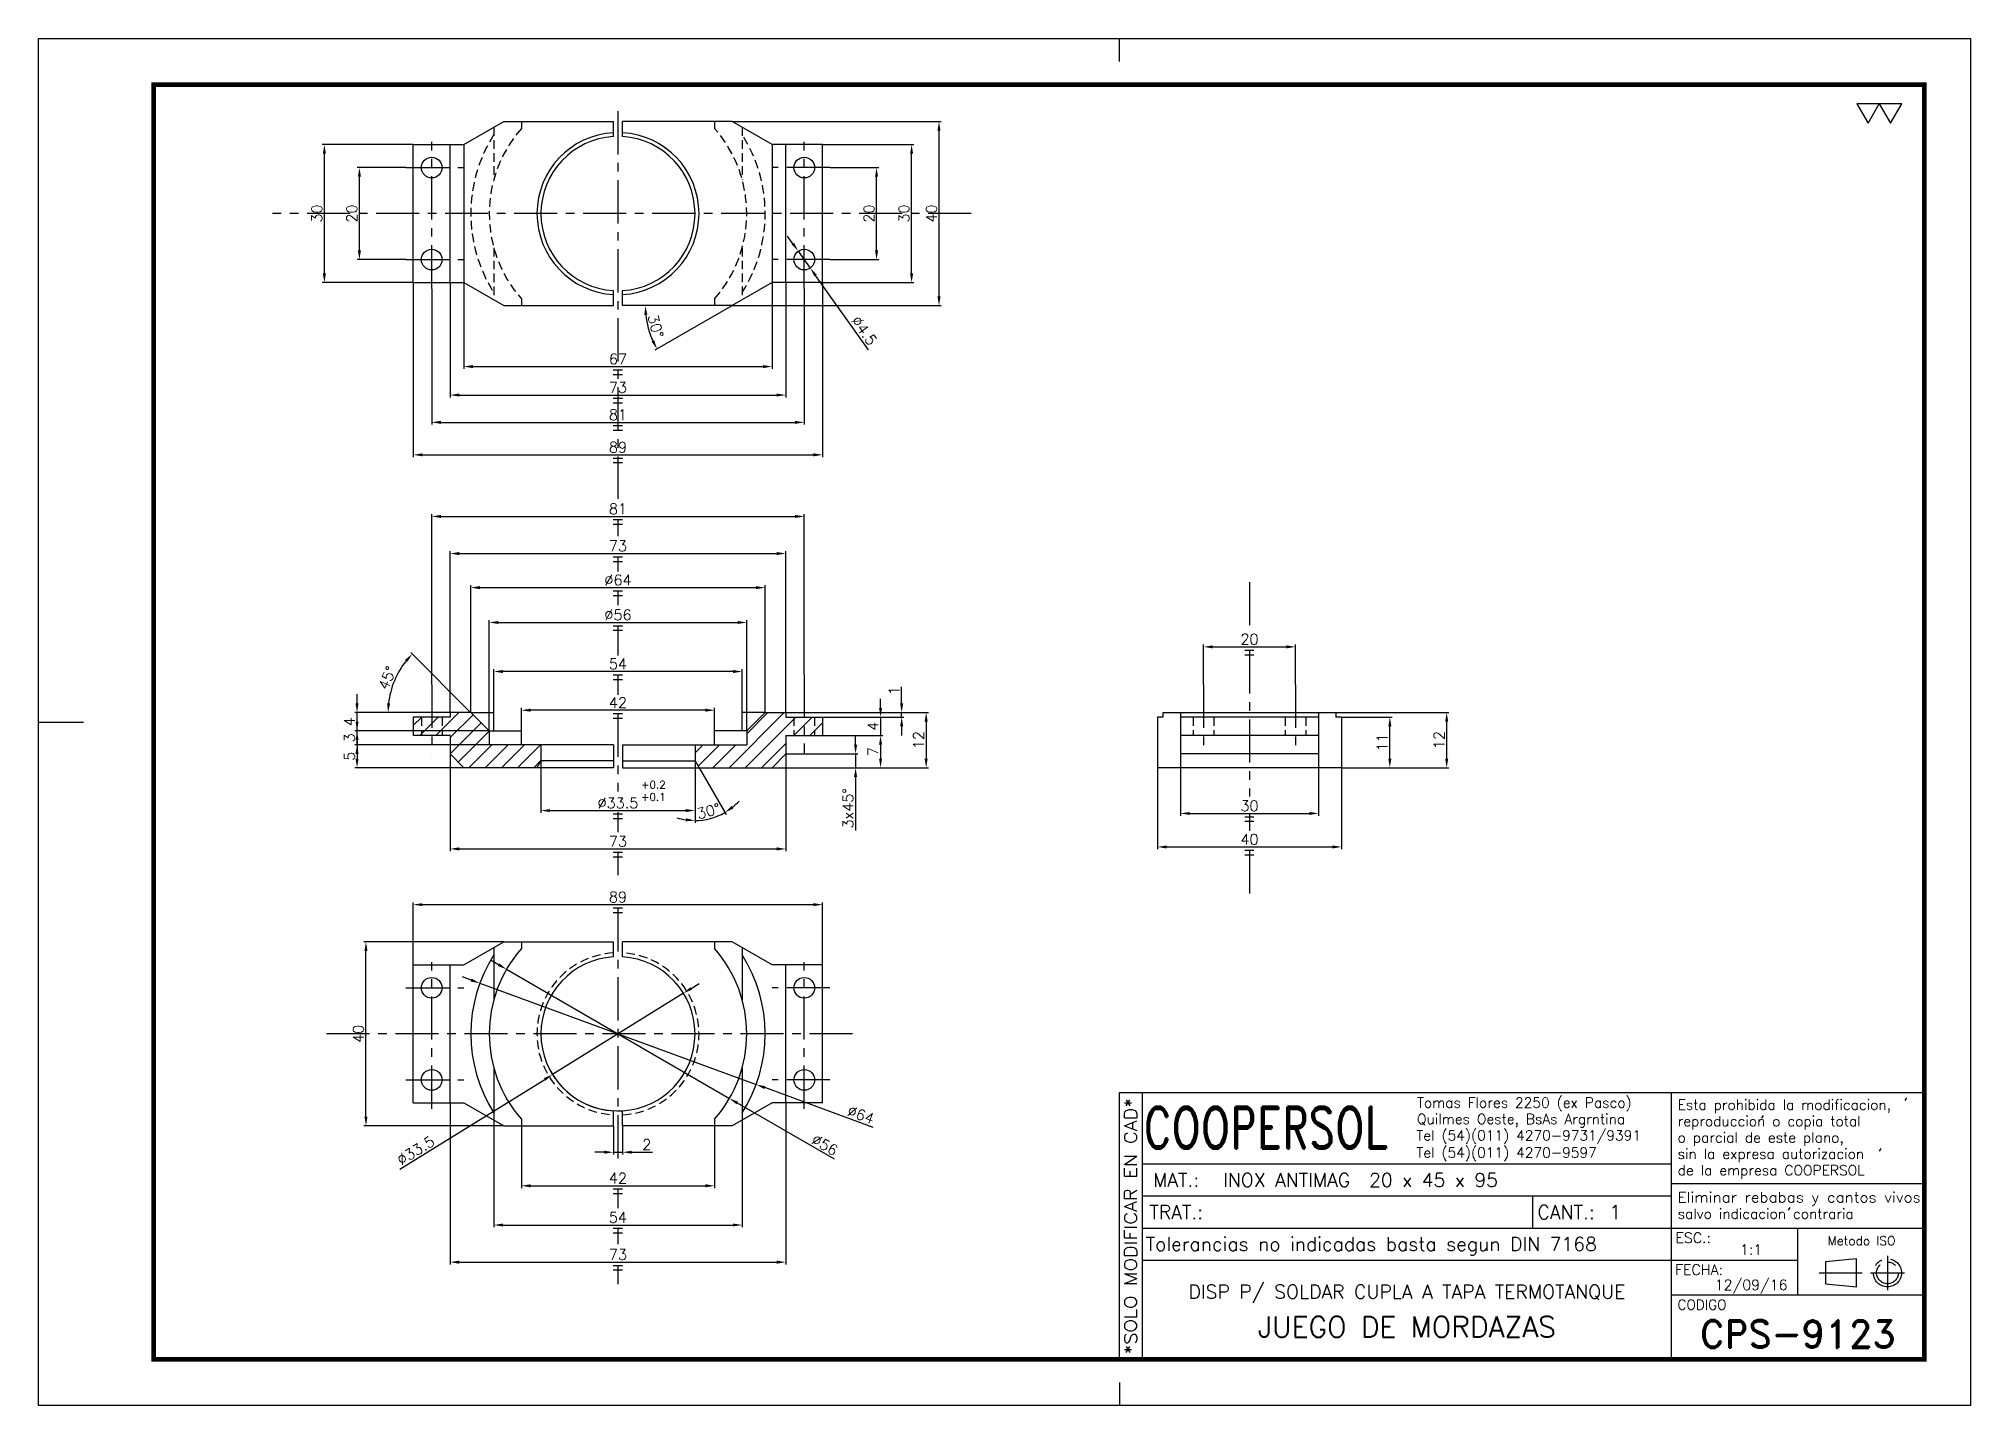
# Model space of a CAD drawing. Extents: x 0 to 420, y 0 to 297.
import ezdxf
from ezdxf.enums import TextEntityAlignment as Align

# ---------------------------------------------------------------- set-up
doc = ezdxf.new("R2010")
doc.units = 0
doc.header["$LTSCALE"] = 7.5
doc.header["$MEASUREMENT"] = 0
doc.linetypes.add('CENTER', pattern=[2, 1.25, -0.25, 0.25, -0.25])
doc.linetypes.add('HIDDEN', pattern=[0.375, 0.25, -0.125])
doc.layers.get('0').update_dxf_attribs({"linetype": 'CONTINUOUS'})
doc.layers.get('DEFPOINTS').update_dxf_attribs({"linetype": 'CONTINUOUS'})
for name, color, linetype in [('0-CO', 3, 'CONTINUOUS'), ('1', 1, 'CENTER'), ('CL', 1, 'CENTER'), ('CO', 3, 'CONTINUOUS'), ('OC', 1, 'HIDDEN'), ('RY', 5, 'CONTINUOUS')]:
    doc.layers.add(name, color=color, linetype=linetype)
doc.styles.add('ROMAND', font='ROMAND')
doc.styles.add('ROMANS', font='ROMANS.SHX')
doc.dimstyles.new('1', dxfattribs={"dimtxt": 2.3, "dimasz": 2, "dimexe": 0.5, "dimexo": 0.0625, "dimgap": 0.5, "dimtad": 1, "dimdec": 4, "dimdsep": 46, "dimtxsty": 'ROMANS', "dimcen": -2, "dimclrt": 7, "dimadec": 0, "dimazin": 0, "dimtfac": 0.869565, "dimtdec": 4, "dimtmove": 0, "dimatfit": 3, "dimfxl": 1, "dimtolj": 1, "dimarcsym": 0})

msp = doc.modelspace()

# ---------------------------------------------------------------- blocks, each defined once
blk = doc.blocks.new('A3G')
for p, q in [((235, 292), (235, 297)), ((0, 148.5), (9.75, 148.5)), ((235, 5), (235, 0))]:
    blk.add_line(p, q)
blk.add_lwpolyline([(0, 297), (420, 297), (420, 0), (0, 0)], close=True)
at = {"const_width": 1}
blk.add_lwpolyline([(25, 287), (410, 287), (410, 10), (25, 10)], close=True, dxfattribs=at)
blk = doc.blocks.new('*D3')
at = {"layer": 'CO', "color": 0, "lineweight": -2}
for p, q in [((150.87, 278.98), (196.26, 278.98)), ((195.76, 240.98), (195.76, 276.98)), ((150.87, 238.98), (196.26, 238.98))]:
    blk.add_line(p, q, dxfattribs=at)
at = {"layer": 'CO', "color": 0}
for points in [[(195.42, 276.98), (196.09, 276.98), (195.76, 278.98)], [(195.42, 240.98), (196.09, 240.98), (195.76, 238.98)]]:
    blk.add_solid(points, dxfattribs=at)
at = {"layer": 'DEFPOINTS', "color": 0}
for p in [(150.8, 278.98), (195.76, 278.98), (150.8, 238.98)]:
    blk.add_point(p, dxfattribs=at)
at = {"layer": 'CO', "color": 7, "insert": (194.11, 258.98), "char_height": 2.3, "attachment_point": 5, "rotation": 90, "style": 'ROMANS'}
blk.add_mtext('\\A1;40', dxfattribs=at)
blk = doc.blocks.new('*D4')
at = {"layer": 'CO', "color": 0, "lineweight": -2}
for p, q in [((172.12, 268.98), (182.68, 268.98)), ((182.18, 250.98), (182.18, 266.98)), ((172.12, 248.98), (182.68, 248.98))]:
    blk.add_line(p, q, dxfattribs=at)
at = {"layer": 'CO', "color": 0}
for points in [[(181.85, 266.98), (182.52, 266.98), (182.18, 268.98)], [(181.85, 250.98), (182.52, 250.98), (182.18, 248.98)]]:
    blk.add_solid(points, dxfattribs=at)
at = {"layer": 'DEFPOINTS', "color": 0}
for p in [(172.06, 268.98), (182.18, 268.98), (172.06, 248.98)]:
    blk.add_point(p, dxfattribs=at)
at = {"layer": 'CO', "color": 7, "insert": (180.53, 258.98), "char_height": 2.3, "attachment_point": 5, "rotation": 90, "style": 'ROMANS'}
blk.add_mtext('\\A1;20', dxfattribs=at)
blk = doc.blocks.new('*D5')
at = {"layer": 'CO', "color": 0, "lineweight": -2}
for p, q in [((170.53, 273.98), (190.3, 273.98)), ((189.8, 245.98), (189.8, 271.98)), ((170.53, 243.98), (190.3, 243.98))]:
    blk.add_line(p, q, dxfattribs=at)
at = {"layer": 'CO', "color": 0}
for points in [[(189.47, 271.98), (190.14, 271.98), (189.8, 273.98)], [(189.47, 245.98), (190.14, 245.98), (189.8, 243.98)]]:
    blk.add_solid(points, dxfattribs=at)
at = {"layer": 'DEFPOINTS', "color": 0}
for p in [(170.46, 273.98), (189.8, 273.98), (170.46, 243.98)]:
    blk.add_point(p, dxfattribs=at)
at = {"layer": 'CO', "color": 7, "insert": (188.15, 258.98), "char_height": 2.3, "attachment_point": 5, "rotation": 90, "style": 'ROMANS'}
blk.add_mtext('\\A1;30', dxfattribs=at)
blk = doc.blocks.new('*D6')
at = {"layer": 'CO', "color": 0, "lineweight": -2}
for p, q in [((79.81, 268.98), (69.24, 268.98)), ((69.74, 250.98), (69.74, 266.98)), ((79.81, 248.98), (69.24, 248.98))]:
    blk.add_line(p, q, dxfattribs=at)
at = {"layer": 'CO', "color": 0}
for points in [[(69.41, 266.98), (70.08, 266.98), (69.74, 268.98)], [(69.41, 250.98), (70.08, 250.98), (69.74, 248.98)]]:
    blk.add_solid(points, dxfattribs=at)
at = {"layer": 'DEFPOINTS', "color": 0}
for p in [(69.74, 268.98), (79.87, 268.98), (79.87, 248.98)]:
    blk.add_point(p, dxfattribs=at)
at = {"layer": 'CO', "color": 7, "insert": (68.09, 258.98), "char_height": 2.3, "attachment_point": 5, "rotation": 90, "style": 'ROMANS'}
blk.add_mtext('\\A1;20', dxfattribs=at)
blk = doc.blocks.new('*D7')
at = {"layer": 'CO', "color": 0, "lineweight": -2}
for p, q in [((81.4, 273.98), (61.63, 273.98)), ((62.13, 245.98), (62.13, 271.98)), ((81.4, 243.98), (61.63, 243.98))]:
    blk.add_line(p, q, dxfattribs=at)
at = {"layer": 'CO', "color": 0}
for points in [[(61.79, 271.98), (62.46, 271.98), (62.13, 273.98)], [(61.79, 245.98), (62.46, 245.98), (62.13, 243.98)]]:
    blk.add_solid(points, dxfattribs=at)
at = {"layer": 'DEFPOINTS', "color": 0}
for p in [(62.13, 273.98), (81.46, 273.98), (81.46, 243.98)]:
    blk.add_point(p, dxfattribs=at)
at = {"layer": 'CO', "color": 7, "insert": (60.48, 258.98), "char_height": 2.3, "attachment_point": 5, "rotation": 90, "style": 'ROMANS'}
blk.add_mtext('\\A1;30', dxfattribs=at)
blk = doc.blocks.new('*D8')
at = {"layer": 'CO', "color": 0, "lineweight": -2}
for p, q in [((81.46, 243.92), (81.46, 206.06)), ((170.46, 243.92), (170.46, 206.06)), ((83.46, 206.56), (168.46, 206.56))]:
    blk.add_line(p, q, dxfattribs=at)
at = {"layer": 'CO', "color": 0}
for points in [[(83.46, 206.89), (83.46, 206.23), (81.46, 206.56)], [(168.46, 206.89), (168.46, 206.23), (170.46, 206.56)]]:
    blk.add_solid(points, dxfattribs=at)
at = {"layer": 'DEFPOINTS', "color": 0}
for p in [(81.46, 243.98), (170.46, 243.98), (170.46, 206.56)]:
    blk.add_point(p, dxfattribs=at)
at = {"layer": 'CO', "color": 7, "insert": (125.96, 208.21), "char_height": 2.3, "attachment_point": 5, "style": 'ROMANS'}
blk.add_mtext('\\A1;89', dxfattribs=at)
blk = doc.blocks.new('*D9')
at = {"layer": 'CO', "color": 0, "lineweight": -2}
for p, q in [((140.2, 89.56), (111.73, 71.9)), ((141.9, 90.61), (143.6, 91.66)), ((78.56, 51.32), (110.03, 70.84))]:
    blk.add_line(p, q, dxfattribs=at)
blk.add_arc((125.96, 80.73), 16.75, 210.1013, 273.2089, dxfattribs=at)
at = {"layer": 'CO', "color": 0}
for points in [[(141.72, 90.89), (142.07, 90.33), (140.2, 89.56)], [(109.86, 71.13), (110.21, 70.56), (111.73, 71.9)]]:
    blk.add_solid(points, dxfattribs=at)
at = {"layer": 'DEFPOINTS', "color": 0}
for p in [(140.2, 89.56), (111.73, 71.9)]:
    blk.add_point(p, dxfattribs=at)
at = {"layer": 'CO', "color": 7, "insert": (81.98, 55.38), "char_height": 2.3, "attachment_point": 5, "rotation": 31.8117, "style": 'ROMANS'}
blk.add_mtext('\\A1;∅33.5', dxfattribs=at)
blk = doc.blocks.new('*D10')
at = {"layer": 'CO', "color": 0, "lineweight": -2}
for p, q in [((100, 95.76), (98.27, 96.76)), ((101.73, 94.76), (150.19, 66.69)), ((173.04, 53.47), (151.93, 65.69))]:
    blk.add_line(p, q, dxfattribs=at)
at = {"layer": 'CO', "color": 0}
for points in [[(100.17, 96.05), (99.84, 95.47), (101.73, 94.76)], [(152.09, 65.98), (151.76, 65.4), (150.19, 66.69)]]:
    blk.add_solid(points, dxfattribs=at)
at = {"layer": 'DEFPOINTS', "color": 0}
for p in [(101.73, 94.76), (150.19, 66.69)]:
    blk.add_point(p, dxfattribs=at)
at = {"layer": 'CO', "color": 7, "insert": (170.92, 56.6), "char_height": 2.3, "attachment_point": 5, "rotation": 329.9248, "style": 'ROMANS'}
blk.add_mtext('\\A1;∅56', dxfattribs=at)
blk = doc.blocks.new('*D11')
at = {"layer": 'CO', "color": 0, "lineweight": -2}
for p, q in [((94.04, 92.42), (92.16, 93.1)), ((95.92, 91.73), (156.01, 69.72)), ((181.45, 60.41), (157.89, 69.04))]:
    blk.add_line(p, q, dxfattribs=at)
at = {"layer": 'CO', "color": 0}
for points in [[(94.15, 92.73), (93.92, 92.1), (95.92, 91.73)], [(158.01, 69.35), (157.78, 68.72), (156.01, 69.72)]]:
    blk.add_solid(points, dxfattribs=at)
at = {"layer": 'DEFPOINTS', "color": 0}
for p in [(95.92, 91.73), (156.01, 69.72)]:
    blk.add_point(p, dxfattribs=at)
at = {"layer": 'CO', "color": 7, "insert": (178.77, 63.15), "char_height": 2.3, "attachment_point": 5, "rotation": 339.8888, "style": 'ROMANS'}
blk.add_mtext('\\A1;∅64', dxfattribs=at)
blk = doc.blocks.new('*D12')
at = {"layer": 'CO', "color": 0, "lineweight": -2}
for p, q in [((124.96, 60.66), (124.96, 54.51)), ((126.96, 60.66), (126.96, 54.51)), ((122.96, 55.01), (120.96, 55.01)), ((124.96, 55.01), (126.96, 55.01)), ((128.96, 55.01), (133.5, 55.01))]:
    blk.add_line(p, q, dxfattribs=at)
at = {"layer": 'CO', "color": 0}
for points in [[(122.96, 55.34), (122.96, 54.68), (124.96, 55.01)], [(128.96, 55.34), (128.96, 54.68), (126.96, 55.01)]]:
    blk.add_solid(points, dxfattribs=at)
at = {"layer": 'DEFPOINTS', "color": 0}
for p in [(124.96, 60.73), (126.96, 60.73), (126.96, 55.01)]:
    blk.add_point(p, dxfattribs=at)
at = {"layer": 'CO', "color": 7, "insert": (132.23, 56.66), "char_height": 2.3, "attachment_point": 5, "style": 'ROMANS'}
blk.add_mtext('\\A1;2', dxfattribs=at)
blk = doc.blocks.new('*D13')
at = {"layer": 'CO', "color": 0, "lineweight": -2}
for p, q in [((104.96, 60.66), (104.96, 47.22)), ((146.96, 60.66), (146.96, 47.22)), ((106.96, 47.72), (144.96, 47.72))]:
    blk.add_line(p, q, dxfattribs=at)
at = {"layer": 'CO', "color": 0}
for points in [[(106.96, 48.05), (106.96, 47.38), (104.96, 47.72)], [(144.96, 48.05), (144.96, 47.38), (146.96, 47.72)]]:
    blk.add_solid(points, dxfattribs=at)
at = {"layer": 'DEFPOINTS', "color": 0}
for p in [(104.96, 60.73), (146.96, 60.73), (146.96, 47.72)]:
    blk.add_point(p, dxfattribs=at)
at = {"layer": 'CO', "color": 7, "insert": (125.96, 49.37), "char_height": 2.3, "attachment_point": 5, "style": 'ROMANS'}
blk.add_mtext('\\A1;42', dxfattribs=at)
blk = doc.blocks.new('*D14')
at = {"layer": 'CO', "color": 0, "lineweight": -2}
for p, q in [((98.96, 61.91), (98.96, 38.69)), ((152.96, 61.91), (152.96, 38.69)), ((100.96, 39.19), (150.96, 39.19))]:
    blk.add_line(p, q, dxfattribs=at)
at = {"layer": 'CO', "color": 0}
for points in [[(100.96, 39.52), (100.96, 38.86), (98.96, 39.19)], [(150.96, 39.52), (150.96, 38.86), (152.96, 39.19)]]:
    blk.add_solid(points, dxfattribs=at)
at = {"layer": 'DEFPOINTS', "color": 0}
for p in [(98.96, 61.97), (152.96, 61.97), (152.96, 39.19)]:
    blk.add_point(p, dxfattribs=at)
at = {"layer": 'CO', "color": 7, "insert": (125.96, 40.84), "char_height": 2.3, "attachment_point": 5, "style": 'ROMANS'}
blk.add_mtext('\\A1;54', dxfattribs=at)
blk = doc.blocks.new('*D15')
at = {"layer": 'CO', "color": 0, "lineweight": -2}
for p, q in [((89.46, 65.66), (89.46, 30.61)), ((162.46, 65.66), (162.46, 30.61)), ((91.46, 31.11), (160.46, 31.11))]:
    blk.add_line(p, q, dxfattribs=at)
at = {"layer": 'CO', "color": 0}
for points in [[(91.46, 31.45), (91.46, 30.78), (89.46, 31.11)], [(160.46, 31.45), (160.46, 30.78), (162.46, 31.11)]]:
    blk.add_solid(points, dxfattribs=at)
at = {"layer": 'DEFPOINTS', "color": 0}
for p in [(89.46, 65.73), (162.46, 65.73), (162.46, 31.11)]:
    blk.add_point(p, dxfattribs=at)
at = {"layer": 'CO', "color": 7, "insert": (125.96, 32.76), "char_height": 2.3, "attachment_point": 5, "style": 'ROMANS'}
blk.add_mtext('\\A1;73', dxfattribs=at)
blk = doc.blocks.new('*D16')
at = {"layer": 'CO', "color": 0, "lineweight": -2}
for p, q in [((89.46, 243.92), (89.46, 219.05)), ((162.46, 243.92), (162.46, 219.05)), ((91.46, 219.55), (160.46, 219.55))]:
    blk.add_line(p, q, dxfattribs=at)
at = {"layer": 'CO', "color": 0}
for points in [[(91.46, 219.88), (91.46, 219.22), (89.46, 219.55)], [(160.46, 219.88), (160.46, 219.22), (162.46, 219.55)]]:
    blk.add_solid(points, dxfattribs=at)
at = {"layer": 'DEFPOINTS', "color": 0}
for p in [(89.46, 243.98), (162.46, 243.98), (162.46, 219.55)]:
    blk.add_point(p, dxfattribs=at)
at = {"layer": 'CO', "color": 7, "insert": (125.96, 221.2), "char_height": 2.3, "attachment_point": 5, "style": 'ROMANS'}
blk.add_mtext('\\A1;73', dxfattribs=at)
blk = doc.blocks.new('*D17')
at = {"layer": 'CO', "color": 0, "lineweight": -2}
for p, q in [((85.46, 242.66), (85.46, 213.12)), ((166.46, 242.66), (166.46, 213.12)), ((87.46, 213.62), (164.46, 213.62))]:
    blk.add_line(p, q, dxfattribs=at)
at = {"layer": 'CO', "color": 0}
for points in [[(87.46, 213.95), (87.46, 213.29), (85.46, 213.62)], [(164.46, 213.95), (164.46, 213.29), (166.46, 213.62)]]:
    blk.add_solid(points, dxfattribs=at)
at = {"layer": 'DEFPOINTS', "color": 0}
for p in [(85.46, 242.72), (166.46, 242.72), (166.46, 213.62)]:
    blk.add_point(p, dxfattribs=at)
at = {"layer": 'CO', "color": 7, "insert": (125.96, 215.27), "char_height": 2.3, "attachment_point": 5, "style": 'ROMANS'}
blk.add_mtext('\\A1;81', dxfattribs=at)
blk = doc.blocks.new('*D18')
at = {"layer": 'CO', "color": 0, "lineweight": -2}
for p, q in [((164, 252.44), (162.83, 254.07)), ((165.16, 250.81), (167.77, 247.15)), ((180.44, 229.4), (168.93, 245.52))]:
    blk.add_line(p, q, dxfattribs=at)
at = {"layer": 'CO', "color": 0}
for points in [[(164.27, 252.63), (163.72, 252.25), (165.16, 250.81)], [(169.2, 245.72), (168.66, 245.33), (167.77, 247.15)]]:
    blk.add_solid(points, dxfattribs=at)
at = {"layer": 'DEFPOINTS', "color": 0}
for p in [(165.16, 250.81), (167.77, 247.15)]:
    blk.add_point(p, dxfattribs=at)
at = {"layer": 'CO', "color": 7, "insert": (179.49, 233.57), "char_height": 2.3, "attachment_point": 5, "rotation": 305.5174, "style": 'ROMANS'}
blk.add_mtext('\\A1;∅4.5', dxfattribs=at)
blk = doc.blocks.new('*D19')
at = {"layer": 'CO', "color": 0, "lineweight": -2}
for p, q in [((92.46, 243.92), (92.46, 225.24)), ((159.46, 243.92), (159.46, 225.24)), ((94.46, 225.74), (157.46, 225.74))]:
    blk.add_line(p, q, dxfattribs=at)
at = {"layer": 'CO', "color": 0}
for points in [[(94.46, 226.07), (94.46, 225.4), (92.46, 225.74)], [(157.46, 226.07), (157.46, 225.4), (159.46, 225.74)]]:
    blk.add_solid(points, dxfattribs=at)
at = {"layer": 'DEFPOINTS', "color": 0}
for p in [(92.46, 243.98), (159.46, 243.98), (159.46, 225.74)]:
    blk.add_point(p, dxfattribs=at)
at = {"layer": 'CO', "color": 7, "insert": (125.96, 227.39), "char_height": 2.3, "attachment_point": 5, "style": 'ROMANS'}
blk.add_mtext('\\A1;67', dxfattribs=at)
blk = doc.blocks.new('*D20')
at = {"layer": 'CO', "color": 0, "lineweight": -2}
blk.add_line((150.75, 238.95), (134.01, 229.29), dxfattribs=at)
blk.add_arc((150.8, 238.98), 18.89, 186.07, 203.93, dxfattribs=at)
at = {"layer": 'CO', "color": 0}
for points in [[(131.69, 236.97), (132.36, 237), (131.92, 238.98)], [(133.84, 231.47), (133.24, 231.17), (134.45, 229.54)]]:
    blk.add_solid(points, dxfattribs=at)
at = {"layer": 'DEFPOINTS', "color": 0}
for p in [(159.46, 243.98), (126.96, 238.98), (132.2, 235.7), (150.8, 238.98), (150.8, 238.98)]:
    blk.add_point(p, dxfattribs=at)
at = {"layer": 'CO', "color": 7, "insert": (134.15, 234.52), "char_height": 2.3, "attachment_point": 5, "rotation": 285, "style": 'ROMANS'}
blk.add_mtext('\\A1;30°', dxfattribs=at)
blk = doc.blocks.new('*D21')
at = {"layer": 'CO', "color": 0, "lineweight": -2}
for p, q in [((109.21, 140), (109.21, 128.75)), ((142.71, 140), (142.71, 128.75)), ((111.21, 129.25), (140.71, 129.25))]:
    blk.add_line(p, q, dxfattribs=at)
at = {"layer": 'CO', "color": 0}
for points in [[(111.21, 129.59), (111.21, 128.92), (109.21, 129.25)], [(140.71, 129.59), (140.71, 128.92), (142.71, 129.25)]]:
    blk.add_solid(points, dxfattribs=at)
at = {"layer": 'DEFPOINTS', "color": 0}
for p in [(109.21, 140.06), (142.71, 140.06), (142.71, 129.25)]:
    blk.add_point(p, dxfattribs=at)
at = {"layer": 'CO', "color": 7, "insert": (125.96, 130.9), "char_height": 2.3, "attachment_point": 5, "style": 'ROMANS'}
blk.add_mtext('\\A1;%%C33.5', dxfattribs=at)
blk = doc.blocks.new('*D22')
at = {"layer": 'CO', "color": 0, "lineweight": -2}
for p, q in [((89.46, 141.5), (89.46, 120.42)), ((162.46, 141.5), (162.46, 120.42)), ((91.46, 120.92), (160.46, 120.92))]:
    blk.add_line(p, q, dxfattribs=at)
at = {"layer": 'CO', "color": 0}
for points in [[(91.46, 121.26), (91.46, 120.59), (89.46, 120.92)], [(160.46, 121.26), (160.46, 120.59), (162.46, 120.92)]]:
    blk.add_solid(points, dxfattribs=at)
at = {"layer": 'DEFPOINTS', "color": 0}
for p in [(89.46, 141.56), (162.46, 141.56), (162.46, 120.92)]:
    blk.add_point(p, dxfattribs=at)
at = {"layer": 'CO', "color": 7, "insert": (125.96, 122.57), "char_height": 2.3, "attachment_point": 5, "style": 'ROMANS'}
blk.add_mtext('\\A1;73', dxfattribs=at)
blk = doc.blocks.new('*D23')
at = {"layer": 'CO', "color": 0, "lineweight": -2}
for p, q in [((104.96, 146.62), (104.96, 151.56)), ((146.96, 146.62), (146.96, 151.56)), ((144.96, 151.06), (106.96, 151.06))]:
    blk.add_line(p, q, dxfattribs=at)
at = {"layer": 'CO', "color": 0}
for points in [[(106.96, 151.4), (106.96, 150.73), (104.96, 151.06)], [(144.96, 151.4), (144.96, 150.73), (146.96, 151.06)]]:
    blk.add_solid(points, dxfattribs=at)
at = {"layer": 'DEFPOINTS', "color": 0}
for p in [(104.96, 151.06), (104.96, 146.56), (146.96, 146.56)]:
    blk.add_point(p, dxfattribs=at)
at = {"layer": 'CO', "color": 7, "insert": (125.96, 152.71), "char_height": 2.3, "attachment_point": 5, "style": 'ROMANS'}
blk.add_mtext('\\A1;42', dxfattribs=at)
blk = doc.blocks.new('*D24')
at = {"layer": 'CO', "color": 0, "lineweight": -2}
for p, q in [((98.96, 150.62), (98.96, 159.97)), ((152.96, 150.62), (152.96, 159.97)), ((150.96, 159.47), (100.96, 159.47))]:
    blk.add_line(p, q, dxfattribs=at)
at = {"layer": 'CO', "color": 0}
for points in [[(100.96, 159.81), (100.96, 159.14), (98.96, 159.47)], [(150.96, 159.81), (150.96, 159.14), (152.96, 159.47)]]:
    blk.add_solid(points, dxfattribs=at)
at = {"layer": 'DEFPOINTS', "color": 0}
for p in [(98.96, 159.47), (98.96, 150.56), (152.96, 150.56)]:
    blk.add_point(p, dxfattribs=at)
at = {"layer": 'CO', "color": 7, "insert": (125.96, 161.12), "char_height": 2.3, "attachment_point": 5, "style": 'ROMANS'}
blk.add_mtext('\\A1;54', dxfattribs=at)
blk = doc.blocks.new('*D25')
at = {"layer": 'CO', "color": 0, "lineweight": -2}
for p, q in [((97.96, 146.62), (97.96, 170.63)), ((99.96, 170.13), (151.96, 170.13)), ((153.96, 146.62), (153.96, 170.63))]:
    blk.add_line(p, q, dxfattribs=at)
at = {"layer": 'CO', "color": 0}
for points in [[(99.96, 170.46), (99.96, 169.79), (97.96, 170.13)], [(151.96, 170.46), (151.96, 169.79), (153.96, 170.13)]]:
    blk.add_solid(points, dxfattribs=at)
at = {"layer": 'DEFPOINTS', "color": 0}
for p in [(153.96, 170.13), (97.96, 146.56), (153.96, 146.56)]:
    blk.add_point(p, dxfattribs=at)
at = {"layer": 'CO', "color": 7, "insert": (125.96, 171.78), "char_height": 2.3, "attachment_point": 5, "style": 'ROMANS'}
blk.add_mtext('\\A1;%%C56', dxfattribs=at)
blk = doc.blocks.new('*D26')
at = {"layer": 'CO', "color": 0, "lineweight": -2}
for p, q in [((93.96, 150.62), (93.96, 178.2)), ((95.96, 177.7), (155.96, 177.7)), ((157.96, 150.62), (157.96, 178.2))]:
    blk.add_line(p, q, dxfattribs=at)
at = {"layer": 'CO', "color": 0}
for points in [[(95.96, 178.04), (95.96, 177.37), (93.96, 177.7)], [(155.96, 178.04), (155.96, 177.37), (157.96, 177.7)]]:
    blk.add_solid(points, dxfattribs=at)
at = {"layer": 'DEFPOINTS', "color": 0}
for p in [(157.96, 177.7), (93.96, 150.56), (157.96, 150.56)]:
    blk.add_point(p, dxfattribs=at)
at = {"layer": 'CO', "color": 7, "insert": (125.96, 179.35), "char_height": 2.3, "attachment_point": 5, "style": 'ROMANS'}
blk.add_mtext('\\A1;%%C64', dxfattribs=at)
blk = doc.blocks.new('*D27')
at = {"layer": 'CO', "color": 0, "lineweight": -2}
for p, q in [((89.46, 150.62), (89.46, 185.61)), ((91.46, 185.11), (160.46, 185.11)), ((162.46, 150.62), (162.46, 185.61))]:
    blk.add_line(p, q, dxfattribs=at)
at = {"layer": 'CO', "color": 0}
for points in [[(91.46, 185.44), (91.46, 184.77), (89.46, 185.11)], [(160.46, 185.44), (160.46, 184.77), (162.46, 185.11)]]:
    blk.add_solid(points, dxfattribs=at)
at = {"layer": 'DEFPOINTS', "color": 0}
for p in [(162.46, 185.11), (89.46, 150.56), (162.46, 150.56)]:
    blk.add_point(p, dxfattribs=at)
at = {"layer": 'CO', "color": 7, "insert": (125.96, 186.76), "char_height": 2.3, "attachment_point": 5, "style": 'ROMANS'}
blk.add_mtext('\\A1;73', dxfattribs=at)
blk = doc.blocks.new('*D28')
at = {"layer": 'CO', "color": 0, "lineweight": -2}
for p, q in [((85.46, 156.65), (85.46, 193.67)), ((166.46, 158.87), (166.46, 193.67)), ((87.46, 193.17), (164.46, 193.17))]:
    blk.add_line(p, q, dxfattribs=at)
at = {"layer": 'CO', "color": 0}
for points in [[(87.46, 193.51), (87.46, 192.84), (85.46, 193.17)], [(164.46, 193.51), (164.46, 192.84), (166.46, 193.17)]]:
    blk.add_solid(points, dxfattribs=at)
at = {"layer": 'DEFPOINTS', "color": 0}
for p in [(166.46, 193.17), (85.46, 156.59), (166.46, 158.81)]:
    blk.add_point(p, dxfattribs=at)
at = {"layer": 'CO', "color": 7, "insert": (125.96, 194.82), "char_height": 2.3, "attachment_point": 5, "style": 'ROMANS'}
blk.add_mtext('\\A1;81', dxfattribs=at)
blk = doc.blocks.new('*D29')
at = {"layer": 'CO', "color": 0, "lineweight": -2}
for p, q in [((142.71, 140), (142.71, 126.59)), ((143.61, 138.51), (149.45, 128.4))]:
    blk.add_line(p, q, dxfattribs=at)
for start, end in [(308.8458, 317.6917), (252.3083, 261.1542), (270, 300)]:
    blk.add_arc((142.71, 140.06), 12.97, start, end, dxfattribs=at)
at = {"layer": 'CO', "color": 0}
for points in [[(151.04, 129.69), (150.66, 130.24), (149.2, 128.83)], [(140.75, 127.58), (140.69, 126.92), (142.71, 127.09)]]:
    blk.add_solid(points, dxfattribs=at)
at = {"layer": 'DEFPOINTS', "color": 0}
for p in [(142.71, 143.56), (142.71, 140.06), (142.71, 140.06), (143.58, 138.56), (144.97, 127.29)]:
    blk.add_point(p, dxfattribs=at)
at = {"layer": 'CO', "color": 7, "insert": (145.64, 129.13), "char_height": 2.3, "attachment_point": 5, "rotation": 15, "style": 'ROMANS'}
blk.add_mtext('\\A1;30°', dxfattribs=at)
blk = doc.blocks.new('*D30')
at = {"layer": 'CO', "color": 0, "lineweight": -2}
for p, q in [((187.64, 152.56), (187.64, 156.11)), ((162.53, 150.56), (188.14, 150.56)), ((170.53, 149.56), (188.14, 149.56)), ((187.64, 149.56), (187.64, 150.56)), ((187.64, 147.56), (187.64, 145.56))]:
    blk.add_line(p, q, dxfattribs=at)
at = {"layer": 'CO', "color": 0}
for points in [[(187.31, 152.56), (187.98, 152.56), (187.64, 150.56)], [(187.31, 147.56), (187.98, 147.56), (187.64, 149.56)]]:
    blk.add_solid(points, dxfattribs=at)
at = {"layer": 'DEFPOINTS', "color": 0}
for p in [(162.46, 150.56), (170.46, 149.56), (187.64, 150.56)]:
    blk.add_point(p, dxfattribs=at)
at = {"layer": 'CO', "color": 7, "insert": (185.99, 155.33), "char_height": 2.3, "attachment_point": 5, "rotation": 90, "style": 'ROMANS'}
blk.add_mtext('\\A1;1', dxfattribs=at)
blk = doc.blocks.new('*D31')
at = {"layer": 'CO', "color": 0, "lineweight": -2}
for p, q in [((183.05, 151.56), (183.05, 153.56)), ((170.53, 149.56), (183.55, 149.56)), ((183.05, 149.56), (183.05, 145.56)), ((170.53, 145.56), (183.55, 145.56)), ((183.05, 143.56), (183.05, 141.56))]:
    blk.add_line(p, q, dxfattribs=at)
at = {"layer": 'CO', "color": 0}
for points in [[(182.72, 151.56), (183.38, 151.56), (183.05, 149.56)], [(182.72, 143.56), (183.38, 143.56), (183.05, 145.56)]]:
    blk.add_solid(points, dxfattribs=at)
at = {"layer": 'DEFPOINTS', "color": 0}
for p in [(170.46, 149.56), (170.46, 145.56), (183.05, 145.56)]:
    blk.add_point(p, dxfattribs=at)
at = {"layer": 'CO', "color": 7, "insert": (181.4, 147.56), "char_height": 2.3, "attachment_point": 5, "rotation": 90, "style": 'ROMANS'}
blk.add_mtext('\\A1;4', dxfattribs=at)
blk = doc.blocks.new('*D32')
at = {"layer": 'CO', "color": 0, "lineweight": -2}
for p, q in [((170.53, 145.56), (183.55, 145.56)), ((183.05, 143.56), (183.05, 140.56)), ((159.53, 138.56), (183.55, 138.56))]:
    blk.add_line(p, q, dxfattribs=at)
at = {"layer": 'CO', "color": 0}
for points in [[(182.72, 143.56), (183.38, 143.56), (183.05, 145.56)], [(182.72, 140.56), (183.38, 140.56), (183.05, 138.56)]]:
    blk.add_solid(points, dxfattribs=at)
at = {"layer": 'DEFPOINTS', "color": 0}
for p in [(170.46, 145.56), (159.46, 138.56), (183.05, 138.56)]:
    blk.add_point(p, dxfattribs=at)
at = {"layer": 'CO', "color": 7, "insert": (181.4, 142.06), "char_height": 2.3, "attachment_point": 5, "rotation": 90, "style": 'ROMANS'}
blk.add_mtext('\\A1;7', dxfattribs=at)
blk = doc.blocks.new('*D33')
at = {"layer": 'CO', "color": 0, "lineweight": -2}
for p, q in [((177.62, 143.56), (177.62, 145.56)), ((162.53, 141.56), (178.12, 141.56)), ((177.62, 141.56), (177.62, 138.56)), ((159.53, 138.56), (178.12, 138.56)), ((177.62, 136.56), (177.62, 124.91))]:
    blk.add_line(p, q, dxfattribs=at)
at = {"layer": 'CO', "color": 0}
for points in [[(177.29, 143.56), (177.95, 143.56), (177.62, 141.56)], [(177.29, 136.56), (177.95, 136.56), (177.62, 138.56)]]:
    blk.add_solid(points, dxfattribs=at)
at = {"layer": 'DEFPOINTS', "color": 0}
for p in [(162.46, 141.56), (159.46, 138.56), (177.62, 138.56)]:
    blk.add_point(p, dxfattribs=at)
at = {"layer": 'CO', "color": 7, "insert": (175.97, 129.73), "char_height": 2.3, "attachment_point": 5, "rotation": 90, "style": 'ROMANS'}
blk.add_mtext('\\A1;3x45%%D', dxfattribs=at)
blk = doc.blocks.new('*D34')
at = {"layer": 'CO', "color": 0, "lineweight": -2}
for p, q in [((162.53, 150.56), (193.46, 150.56)), ((192.96, 148.56), (192.96, 140.56)), ((159.53, 138.56), (193.46, 138.56))]:
    blk.add_line(p, q, dxfattribs=at)
at = {"layer": 'CO', "color": 0}
for points in [[(192.63, 148.56), (193.3, 148.56), (192.96, 150.56)], [(192.63, 140.56), (193.3, 140.56), (192.96, 138.56)]]:
    blk.add_solid(points, dxfattribs=at)
at = {"layer": 'DEFPOINTS', "color": 0}
for p in [(162.46, 150.56), (159.46, 138.56), (192.96, 138.56)]:
    blk.add_point(p, dxfattribs=at)
at = {"layer": 'CO', "color": 7, "insert": (191.31, 144.56), "char_height": 2.3, "attachment_point": 5, "rotation": 90, "style": 'ROMANS'}
blk.add_mtext('\\A1;12', dxfattribs=at)
blk = doc.blocks.new('*D35')
at = {"layer": 'CO', "color": 0, "lineweight": -2}
for p, q in [((97.9, 143.56), (68.73, 143.56)), ((69.23, 141.56), (69.23, 140.56)), ((92.4, 138.56), (68.73, 138.56))]:
    blk.add_line(p, q, dxfattribs=at)
at = {"layer": 'CO', "color": 0}
for points in [[(68.9, 141.56), (69.56, 141.56), (69.23, 143.56)], [(68.9, 140.56), (69.56, 140.56), (69.23, 138.56)]]:
    blk.add_solid(points, dxfattribs=at)
at = {"layer": 'DEFPOINTS', "color": 0}
for p in [(97.96, 143.56), (69.23, 138.56), (92.46, 138.56)]:
    blk.add_point(p, dxfattribs=at)
at = {"layer": 'CO', "color": 7, "insert": (67.58, 141.06), "char_height": 2.3, "attachment_point": 5, "rotation": 90, "style": 'ROMANS'}
blk.add_mtext('\\A1;5', dxfattribs=at)
blk = doc.blocks.new('*D36')
at = {"layer": 'CO', "color": 0, "lineweight": -2}
for p, q in [((69.23, 148.56), (69.23, 150.56)), ((97.9, 146.56), (68.73, 146.56)), ((97.9, 143.56), (68.73, 143.56)), ((69.23, 143.56), (69.23, 146.56)), ((69.23, 141.56), (69.23, 139.56))]:
    blk.add_line(p, q, dxfattribs=at)
at = {"layer": 'CO', "color": 0}
for points in [[(68.9, 148.56), (69.56, 148.56), (69.23, 146.56)], [(68.9, 141.56), (69.56, 141.56), (69.23, 143.56)]]:
    blk.add_solid(points, dxfattribs=at)
at = {"layer": 'DEFPOINTS', "color": 0}
for p in [(69.23, 146.56), (97.96, 146.56), (97.96, 143.56)]:
    blk.add_point(p, dxfattribs=at)
at = {"layer": 'CO', "color": 7, "insert": (67.58, 145.06), "char_height": 2.3, "attachment_point": 5, "rotation": 90, "style": 'ROMANS'}
blk.add_mtext('\\A1;3', dxfattribs=at)
blk = doc.blocks.new('*D37')
at = {"layer": 'CO', "color": 0, "lineweight": -2}
for p, q in [((69.23, 152.56), (69.23, 154.56)), ((89.4, 150.56), (68.73, 150.56)), ((69.23, 146.56), (69.23, 150.56)), ((97.9, 146.56), (68.73, 146.56)), ((69.23, 144.56), (69.23, 142.56))]:
    blk.add_line(p, q, dxfattribs=at)
at = {"layer": 'CO', "color": 0}
for points in [[(68.9, 152.56), (69.56, 152.56), (69.23, 150.56)], [(68.9, 144.56), (69.56, 144.56), (69.23, 146.56)]]:
    blk.add_solid(points, dxfattribs=at)
at = {"layer": 'DEFPOINTS', "color": 0}
for p in [(69.23, 150.56), (89.46, 150.56), (97.96, 146.56)]:
    blk.add_point(p, dxfattribs=at)
at = {"layer": 'CO', "color": 7, "insert": (67.58, 148.56), "char_height": 2.3, "attachment_point": 5, "rotation": 90, "style": 'ROMANS'}
blk.add_mtext('\\A1;4', dxfattribs=at)
blk = doc.blocks.new('*D38')
at = {"layer": 'CO', "color": 0, "lineweight": -2}
for p, q in [((93.92, 150.6), (80.89, 163.63)), ((89.4, 150.56), (75.48, 150.56))]:
    blk.add_line(p, q, dxfattribs=at)
blk.add_arc((93.96, 150.56), 17.99, 141.3734, 173.6266, dxfattribs=at)
at = {"layer": 'CO', "color": 0}
for points in [[(79.66, 162.01), (80.16, 161.57), (81.24, 163.28)], [(76.42, 152.54), (75.75, 152.58), (75.98, 150.56)]]:
    blk.add_solid(points, dxfattribs=at)
at = {"layer": 'DEFPOINTS', "color": 0}
for p in [(78.39, 159.56), (89.46, 150.56), (93.96, 150.56), (93.96, 150.56), (97.96, 146.56)]:
    blk.add_point(p, dxfattribs=at)
at = {"layer": 'CO', "color": 7, "insert": (75.82, 158.08), "char_height": 2.3, "attachment_point": 5, "rotation": 67.5, "style": 'ROMANS'}
blk.add_mtext('\\A1;45°', dxfattribs=at)
blk = doc.blocks.new('*D39')
at = {"layer": 'CO', "color": 0, "lineweight": -2}
for p, q in [((101.06, 100.73), (70.67, 100.73)), ((71.17, 62.73), (71.17, 98.73)), ((101.06, 60.73), (70.67, 60.73))]:
    blk.add_line(p, q, dxfattribs=at)
at = {"layer": 'CO', "color": 0}
for points in [[(70.84, 98.73), (71.5, 98.73), (71.17, 100.73)], [(70.84, 62.73), (71.5, 62.73), (71.17, 60.73)]]:
    blk.add_solid(points, dxfattribs=at)
at = {"layer": 'DEFPOINTS', "color": 0}
for p in [(71.17, 100.73), (101.12, 100.73), (101.12, 60.73)]:
    blk.add_point(p, dxfattribs=at)
at = {"layer": 'CO', "color": 7, "insert": (69.52, 80.73), "char_height": 2.3, "attachment_point": 5, "rotation": 90, "style": 'ROMANS'}
blk.add_mtext('\\A1;40', dxfattribs=at)
blk = doc.blocks.new('*D40')
at = {"layer": 'CO', "color": 0, "lineweight": -2}
for p, q in [((81.46, 95.79), (81.46, 109.31)), ((170.46, 95.79), (170.46, 109.31)), ((83.46, 108.81), (168.46, 108.81))]:
    blk.add_line(p, q, dxfattribs=at)
at = {"layer": 'CO', "color": 0}
for points in [[(83.46, 109.14), (83.46, 108.48), (81.46, 108.81)], [(168.46, 109.14), (168.46, 108.48), (170.46, 108.81)]]:
    blk.add_solid(points, dxfattribs=at)
at = {"layer": 'DEFPOINTS', "color": 0}
for p in [(170.46, 108.81), (81.46, 95.73), (170.46, 95.73)]:
    blk.add_point(p, dxfattribs=at)
at = {"layer": 'CO', "color": 7, "insert": (125.96, 110.46), "char_height": 2.3, "attachment_point": 5, "style": 'ROMANS'}
blk.add_mtext('\\A1;89', dxfattribs=at)
blk = doc.blocks.new('*D41')
at = {"layer": 'CO', "color": 0, "lineweight": -2}
for p, q in [((243.27, 138.5), (243.27, 120.85)), ((283.27, 138.5), (283.27, 120.85)), ((245.27, 121.35), (281.27, 121.35))]:
    blk.add_line(p, q, dxfattribs=at)
at = {"layer": 'CO', "color": 0}
for points in [[(245.27, 121.68), (245.27, 121.01), (243.27, 121.35)], [(281.27, 121.68), (281.27, 121.01), (283.27, 121.35)]]:
    blk.add_solid(points, dxfattribs=at)
at = {"layer": 'DEFPOINTS', "color": 0}
for p in [(243.27, 138.56), (283.27, 138.56), (283.27, 121.35)]:
    blk.add_point(p, dxfattribs=at)
at = {"layer": 'CO', "color": 7, "insert": (263.27, 123), "char_height": 2.3, "attachment_point": 5, "style": 'ROMANS'}
blk.add_mtext('\\A1;40', dxfattribs=at)
blk = doc.blocks.new('*D42')
at = {"layer": 'CO', "color": 0, "lineweight": -2}
for p, q in [((248.27, 138.5), (248.27, 128.13)), ((278.27, 138.5), (278.27, 128.13)), ((250.27, 128.63), (276.27, 128.63))]:
    blk.add_line(p, q, dxfattribs=at)
at = {"layer": 'CO', "color": 0}
for points in [[(250.27, 128.96), (250.27, 128.3), (248.27, 128.63)], [(276.27, 128.96), (276.27, 128.3), (278.27, 128.63)]]:
    blk.add_solid(points, dxfattribs=at)
at = {"layer": 'DEFPOINTS', "color": 0}
for p in [(248.27, 138.56), (278.27, 138.56), (278.27, 128.63)]:
    blk.add_point(p, dxfattribs=at)
at = {"layer": 'CO', "color": 7, "insert": (263.27, 130.28), "char_height": 2.3, "attachment_point": 5, "style": 'ROMANS'}
blk.add_mtext('\\A1;30', dxfattribs=at)
blk = doc.blocks.new('*D43')
at = {"layer": 'CO', "color": 0, "lineweight": -2}
for p, q in [((283.33, 149.56), (294.28, 149.56)), ((293.78, 140.56), (293.78, 147.56)), ((283.33, 138.56), (294.28, 138.56))]:
    blk.add_line(p, q, dxfattribs=at)
at = {"layer": 'CO', "color": 0}
for points in [[(293.45, 147.56), (294.12, 147.56), (293.78, 149.56)], [(293.45, 140.56), (294.12, 140.56), (293.78, 138.56)]]:
    blk.add_solid(points, dxfattribs=at)
at = {"layer": 'DEFPOINTS', "color": 0}
for p in [(283.27, 149.56), (293.78, 149.56), (283.27, 138.56)]:
    blk.add_point(p, dxfattribs=at)
at = {"layer": 'CO', "color": 7, "insert": (292.13, 144.06), "char_height": 2.3, "attachment_point": 5, "rotation": 90, "style": 'ROMANS'}
blk.add_mtext('\\A1;11', dxfattribs=at)
blk = doc.blocks.new('*D44')
at = {"layer": 'CO', "color": 0, "lineweight": -2}
for p, q in [((282.08, 150.56), (306.64, 150.56)), ((306.14, 140.56), (306.14, 148.56)), ((283.33, 138.56), (306.64, 138.56))]:
    blk.add_line(p, q, dxfattribs=at)
at = {"layer": 'CO', "color": 0}
for points in [[(305.81, 148.56), (306.48, 148.56), (306.14, 150.56)], [(305.81, 140.56), (306.48, 140.56), (306.14, 138.56)]]:
    blk.add_solid(points, dxfattribs=at)
at = {"layer": 'DEFPOINTS', "color": 0}
for p in [(282.02, 150.56), (306.14, 150.56), (283.27, 138.56)]:
    blk.add_point(p, dxfattribs=at)
at = {"layer": 'CO', "color": 7, "insert": (304.49, 144.56), "char_height": 2.3, "attachment_point": 5, "rotation": 90, "style": 'ROMANS'}
blk.add_mtext('\\A1;12', dxfattribs=at)
blk = doc.blocks.new('*D45')
at = {"layer": 'CO', "color": 0, "lineweight": -2}
for p, q in [((253.27, 156.65), (253.27, 165.33)), ((255.27, 164.83), (271.27, 164.83)), ((273.27, 156.65), (273.27, 165.33))]:
    blk.add_line(p, q, dxfattribs=at)
at = {"layer": 'CO', "color": 0}
for points in [[(255.27, 165.16), (255.27, 164.5), (253.27, 164.83)], [(271.27, 165.16), (271.27, 164.5), (273.27, 164.83)]]:
    blk.add_solid(points, dxfattribs=at)
at = {"layer": 'DEFPOINTS', "color": 0}
for p in [(273.27, 164.83), (253.27, 156.59), (273.27, 156.59)]:
    blk.add_point(p, dxfattribs=at)
at = {"layer": 'CO', "color": 7, "insert": (263.27, 166.48), "char_height": 2.3, "attachment_point": 5, "style": 'ROMANS'}
blk.add_mtext('\\A1;20', dxfattribs=at)
blk = doc.blocks.new('TOL')
at = {"layer": '0-CO', "style": 'ROMANS'}
for tag, p in [('TOLSUP', (2.34, 3.94)), ('TOLINF', (2.34, 1.29))]:
    blk.add_attdef(tag, p, '', height=1.64, dxfattribs=at)
blk = doc.blocks.new('COOPERSOLROT-02')
for p, q in [((0, 58), (175, 58)), ((0, 0), (0, 58)), ((5, 0), (5, 58)), ((120, 0), (120, 58)), ((175, 0), (175, 58)), ((5, 42.5), (120, 42.5)), ((120, 38.19), (175, 38.19)), ((5, 35.5), (120, 35.5)), ((89.89, 28.5), (89.89, 35.5)), ((5, 28.5), (175, 28.5)), ((147.5, 14), (147.5, 28.5)), ((147.5, 21.5), (5, 21.5)), ((120, 14), (175, 14)), ((0, 0), (175, 0))]:
    blk.add_line(p, q)
at = {"color": 1, "linetype": 'CENTER'}
blk.add_line((166.98, 22.51), (166.98, 15.06), dxfattribs=at)
for points in [[(152.09, 18.79), (161.93, 18.79)], [(163.26, 18.79), (170.71, 18.79)]]:
    blk.add_lwpolyline(points, dxfattribs=at)
at = {"layer": '1'}
for points in [[(170.85, 56.26), (171.21, 56.85)], [(139.66, 52.43), (140.02, 53.02)], [(165.28, 45.22), (165.64, 45.81)], [(145.46, 32.42), (145.82, 33.01)]]:
    blk.add_lwpolyline(points, dxfattribs=at)
blk.add_lwpolyline([(160.25, 18.79), (160.25, 21.83), (153.47, 21.16), (153.47, 16.41), (160.25, 15.74)], close=True, dxfattribs=at)
for radius in [3.05, 2.37]:
    blk.add_circle((166.98, 18.79), radius, dxfattribs=at)
at = {"style": 'ROMANS', "width": 0.996387}
blk.add_text('*SOLO MODIFICAR EN CAD*', height=2.7, rotation=90, dxfattribs=at).set_placement((3.77, 1.09), (3.77, 56.81), align=Align.FIT)
at = {"style": 'ROMAND', "width": 0.75}
blk.add_text('COOPERSOL', height=9, dxfattribs=at).set_placement((5.26, 45.85))
at = {"style": 'ROMANS'}
for s, p in [('MAT.:', (7.32, 37.47)), ('TRAT.:', (6.5, 30.47)), ('CANT.:', (90.89, 30.47)), ('Tolerancias no indicadas basta segun DIN 7168', (5.7, 23.56))]:
    blk.add_text(s, height=3, dxfattribs=at).set_placement(p)
for tag, height, style, p in [('CONJUNTO', 2.3, 'ROMANS', (62.5, 17.5)), ('SUBCONJUNTO', 3, 'ROMANS', (62.5, 11.5)), ('COD-PLA', 6, 'ROMAND', (147.5, 5.5)), ('DENOMINACION', 4.5, 'ROMANS', (62.5, 4.75))]:
    blk.add_attdef(tag, text='', height=height, dxfattribs=dict(style=style)).set_placement(p, align=Align.MIDDLE)
at = {"layer": '1', "style": 'ROMANS'}
for s, height, p in [('Tomas Flores 2250 (ex Pasco)', 2.2, (64.69, 54.68)), ('Esta prohibida la modificacion,', 2.2, (121.36, 54.23)), ('Quilmes Oeste, BsAs Argrntina', 2.2, (64.69, 51.12)), ('reproduccion o copia total', 2.2, (121.36, 50.67)), ('Tel (54)(011) 4270-9731/9391', 2.2, (64.55, 47.56)), ('Tel (54)(011) 4270-9597', 2.2, (64.55, 43.83)), ('o parcial de este plano,', 2.2, (121.36, 47.11)), ('sin la expresa autorizacion ', 2.2, (121.36, 43.55)), ('de la empresa COOPERSOL', 2.2, (121.36, 39.99)), ('salvo indicacion contraria', 2.2, (121.36, 30.54)), ('ESC.:', 2.25, (120.89, 25.29)), ('FECHA:', 2.25, (120.81, 18.36)), ('CODIGO', 2.16, (121.33, 10.78))]:
    blk.add_text(s, height=height, dxfattribs=at).set_placement(p)
at = {"layer": '1', "style": 'ROMANS', "width": 0.96139}
blk.add_text('Eliminar rebabas y cantos vivos', height=2.2, dxfattribs=at).set_placement((121.34, 34.1), (174.21, 34.1), align=Align.FIT)
at = {"layer": '1', "style": 'ROMANS'}
blk.add_text('Metodo ISO', height=1.948, dxfattribs=at).set_placement((161.34, 25.77), align=Align.MIDDLE)
for tag, p in [('MAT', (22.51, 37.47)), ('TRAT', (22.51, 30.47)), ('CANT', (106.49, 30.47))]:
    blk.add_attdef(tag, p, '', height=3, dxfattribs=at)
for tag, p in [('ESC', (137.33, 22.73)), ('FECHA', (137.33, 15.06))]:
    blk.add_attdef(tag, text='', height=2.25, dxfattribs=at).set_placement(p, align=Align.CENTER)

# ---------------------------------------------------------------- dimensions: what is measured, and where the dimension line sits
at = {"layer": 'CO'}
for base, p1, p2, picture, middle in [((195.75719, 278.98112), (150.80407, 238.98112), (150.80407, 278.98112), '*D3', (194.10719, 258.98112)), ((62.12596, 273.98112), (81.46433, 243.98112), (81.46433, 273.98112), '*D7', (60.47596, 258.98112)), ((189.80269, 273.98112), (170.46433, 243.98112), (170.46433, 273.98112), '*D5', (188.15269, 258.98112)), ((69.74371, 268.98112), (79.86967, 248.98112), (79.86967, 268.98112), '*D6', (68.09371, 258.98112)), ((182.18495, 268.98112), (172.05898, 248.98112), (172.05898, 268.98112), '*D4', (180.53495, 258.98112)), ((187.64493, 150.56075), (170.46433, 149.56075), (162.46433, 150.56075), '*D30', (185.99493, 155.33456)), ((69.2298, 150.56075), (97.96433, 146.56075), (89.46433, 150.56075), '*D37', (67.5798, 148.56075)), ((183.0485, 145.56075), (170.46433, 149.56075), (170.46433, 145.56075), '*D31', (181.3985, 147.56075)), ((69.2298, 146.56075), (97.96433, 143.56075), (97.96433, 146.56075), '*D36', (67.5798, 145.06075)), ((192.96475, 138.56075), (162.46433, 150.56075), (159.46433, 138.56075), '*D34', (191.31475, 144.56075)), ((306.14234, 150.56075), (283.27203, 138.56075), (282.02203, 150.56075), '*D44', (304.49234, 144.56075)), ((293.78496, 149.56075), (283.27203, 138.56075), (283.27203, 149.56075), '*D43', (292.13496, 144.06075)), ((69.2298, 138.56075), (97.96433, 143.56075), (92.46433, 138.56075), '*D35', (67.5798, 141.06075)), ((183.0485, 138.56075), (170.46433, 145.56075), (159.46433, 138.56075), '*D32', (181.3985, 142.06075)), ((71.16943, 100.72656), (101.12458, 60.72656), (101.12458, 100.72656), '*D39', (69.51943, 80.72656))]:
    dim = msp.add_linear_dim(base=base, p1=p1, p2=p2, angle=90, dimstyle='1', dxfattribs=at)
    dim.commit()
    dim.dimension.update_dxf_attribs({"geometry": picture, "text_midpoint": middle})
for p1, p2, picture, middle in [((165.15719, 250.81248), (167.77146, 247.14975), '*D18', (178.14648, 232.61386)), ((101.73402, 94.75839), (150.19463, 66.69473), '*D10', (170.09546, 55.17011)), ((95.91545, 91.72952), (156.0132, 69.72359), '*D11', (178.20065, 61.59923)), ((140.19823, 89.55596), (111.73042, 71.89715), '*D9', (82.84538, 53.97954))]:
    dim = msp.add_diameter_dim_2p(p1=p1, p2=p2, dimstyle='1', dxfattribs=at)
    dim.commit()
    dim.dimension.update_dxf_attribs({"geometry": picture, "text_midpoint": middle, "dimtype": 163})
for base, p1, p2, picture, middle in [((170.46433, 206.56053), (81.46433, 243.98112), (170.46433, 243.98112), '*D8', (125.96433, 208.21053)), ((162.46433, 219.5499), (89.46433, 243.98112), (162.46433, 243.98112), '*D16', (125.96433, 221.1999)), ((159.46433, 225.73608), (92.46433, 243.98112), (159.46433, 243.98112), '*D19', (125.96433, 227.38608)), ((166.46433, 213.61836), (85.46433, 242.72241), (166.46433, 242.72241), '*D17', (125.96433, 215.26836)), ((166.46433, 193.17376), (85.46433, 156.58865), (166.46433, 158.80648), '*D28', (125.96433, 194.82376)), ((162.46433, 185.10813), (89.46433, 150.56075), (162.46433, 150.56075), '*D27', (125.96433, 186.75813)), ((273.27203, 164.83145), (253.27203, 156.58865), (273.27203, 156.58865), '*D45', (263.27203, 166.48145)), ((98.96433, 159.47254), (152.96433, 150.56075), (98.96433, 150.56075), '*D24', (125.96433, 161.12254)), ((104.96433, 151.06371), (146.96433, 146.56075), (104.96433, 146.56075), '*D23', (125.96433, 152.71371)), ((162.46433, 120.92428), (89.46433, 141.56075), (162.46433, 141.56075), '*D22', (125.96433, 122.57428)), ((283.27203, 121.34674), (243.27203, 138.56075), (283.27203, 138.56075), '*D41', (263.27203, 122.99674)), ((278.27203, 128.62839), (248.27203, 138.56075), (278.27203, 138.56075), '*D42', (263.27203, 130.27839)), ((170.46433, 108.81011), (81.46433, 95.72656), (170.46433, 95.72656), '*D40', (125.96433, 110.46011)), ((162.46433, 31.1144), (89.46433, 65.72656), (162.46433, 65.72656), '*D15', (125.96433, 32.7644)), ((152.96433, 39.19105), (98.96433, 61.97378), (152.96433, 61.97378), '*D14', (125.96433, 40.84105)), ((146.96433, 47.71778), (104.96433, 60.72656), (146.96433, 60.72656), '*D13', (125.96433, 49.36778)), ((126.96433, 55.00904), (124.96433, 60.72656), (126.96433, 60.72656), '*D12', (132.23099, 56.65904))]:
    dim = msp.add_linear_dim(base=base, p1=p1, p2=p2, dimstyle='1', dxfattribs=at)
    dim.commit()
    dim.dimension.update_dxf_attribs({"geometry": picture, "text_midpoint": middle})
for base, line1, line2, picture, middle in [((132.20387, 235.7014), ((150.80407, 238.98112), (126.96433, 238.98112)), ((159.46433, 243.98112), (150.80407, 238.98112)), '*D20', (134.15428, 234.51982)), ((78.38551, 159.55519), ((93.96433, 150.56075), (89.46433, 150.56075)), ((93.96433, 150.56075), (97.96433, 146.56075)), '*D38', (75.82038, 158.07622)), ((144.96605, 127.29057), ((142.71433, 143.56075), (142.71433, 140.06075)), ((142.71433, 140.06075), (143.58035, 138.56075)), '*D29', (145.64343, 129.12919))]:
    dim = msp.add_angular_dim_2l(base=base, line1=line1, line2=line2, dimstyle='1', dxfattribs=at)
    dim.commit()
    dim.dimension.update_dxf_attribs({"geometry": picture, "text_midpoint": middle})
for base, p1, p2, picture, middle in [((157.96433, 177.70309), (93.96433, 150.56075), (157.96433, 150.56075), '*D26', (125.96433, 179.35309)), ((153.96433, 170.12593), (97.96433, 146.56075), (153.96433, 146.56075), '*D25', (125.96433, 171.77593)), ((142.71433, 129.25217), (109.21433, 140.06075), (142.71433, 140.06075), '*D21', (125.96433, 130.90217))]:
    dim = msp.add_linear_dim(base=base, p1=p1, p2=p2, text='%%C<>', dimstyle='1', dxfattribs=at)
    dim.commit()
    dim.dimension.update_dxf_attribs({"geometry": picture, "text_midpoint": middle})
dim = msp.add_linear_dim(base=(177.6191, 138.56075), p1=(162.46433, 141.56075), p2=(159.46433, 138.56075), angle=90, text='<>x45%%D', dimstyle='1', dxfattribs=at)
dim.commit()
dim.dimension.update_dxf_attribs({"geometry": '*D33', "text_midpoint": (175.9691, 129.73456)})

# ---------------------------------------------------------------- hatches: boundary and pattern name
at = {"layer": 'RY'}
h = msp.add_hatch(dxfattribs=at)
h.set_pattern_fill('ANSI31', color=256, scale=20, style=0)
h.set_pattern_definition([(45, (21308.0057, -11941.0902), (-1.76776695, 1.76776695), [])])
h.paths.add_polyline_path([(83.21433, 149.56075), (81.46433, 149.56075), (81.46433, 145.56075), (83.21433, 145.56075)])
h.paths.add_polyline_path([(83.21433, 149.56075), (83.21433, 145.56075), (85.46433, 145.56075), (85.46433, 149.56075)])
h.paths.add_polyline_path([(85.46433, 149.56075), (85.46433, 145.56075), (87.71433, 145.56075), (87.71433, 149.56075)])
h.paths.add_polyline_path([(89.46433, 150.56075), (89.46433, 149.56075), (87.71433, 149.56075), (87.71433, 145.56075), (89.46433, 145.56075), (89.46433, 141.56075), (92.46433, 138.56075), (108.3483, 138.56075), (109.21433, 140.06075), (109.21433, 143.56075), (97.96433, 143.56075), (97.96433, 146.56075), (93.96433, 150.56075)])
h.paths.add_polyline_path([(159.46433, 138.56075), (162.46433, 141.56075), (162.46433, 145.56075), (164.21433, 145.56075), (164.21433, 149.56075), (162.46433, 149.56075), (162.46433, 150.56075), (157.96433, 150.56075), (153.96433, 146.56075), (153.96433, 143.56075), (142.71433, 143.56075), (142.71433, 140.06075), (143.58035, 138.56075)])
h.paths.add_polyline_path([(166.46433, 149.56075), (164.21433, 149.56075), (164.21433, 145.56075), (166.46433, 145.56075)])
h.paths.add_polyline_path([(166.46433, 145.56075), (168.71433, 145.56075), (168.71433, 149.56075), (166.46433, 149.56075)])
h.paths.add_polyline_path([(168.71433, 145.56075), (170.46433, 145.56075), (170.46433, 149.56075), (168.71433, 149.56075)])

# ---------------------------------------------------------------- linework, layer by layer
for p, q in [((92.46433, 273.98112), (101.12458, 278.98112)), ((101.12458, 278.98112), (124.96433, 278.98112)), ((124.96433, 275.70124), (124.96433, 278.98112)), ((126.96433, 275.70124), (126.96433, 278.98112)), ((150.80407, 278.98112), (126.96433, 278.98112)), ((159.46433, 273.98112), (150.80407, 278.98112)), ((81.46433, 243.98112), (81.46433, 273.98112)), ((81.46433, 273.98112), (92.46433, 273.98112)), ((89.46433, 243.98112), (89.46433, 273.98112)), ((92.46433, 273.98112), (92.46433, 243.98112)), ((170.46433, 273.98112), (159.46433, 273.98112)), ((159.46433, 273.98112), (159.46433, 243.98112)), ((162.46433, 243.98112), (162.46433, 273.98112)), ((170.46433, 243.98112), (170.46433, 273.98112)), ((81.46433, 243.98112), (92.46433, 243.98112)), ((92.46433, 243.98112), (101.12458, 238.98112)), ((159.46433, 243.98112), (150.80407, 238.98112)), ((170.46433, 243.98112), (159.46433, 243.98112)), ((124.96433, 238.98112), (124.96433, 242.26099)), ((126.96433, 238.98112), (126.96433, 242.26099)), ((101.12458, 238.98112), (124.96433, 238.98112)), ((150.80407, 238.98112), (126.96433, 238.98112)), ((81.46433, 149.56075), (81.46433, 145.56075)), ((89.46433, 149.56075), (81.46433, 149.56075)), ((89.46433, 150.56075), (89.46433, 149.56075)), ((93.96433, 150.56075), (89.46433, 150.56075)), ((93.96433, 150.56075), (97.96433, 146.56075)), ((93.96433, 150.56075), (98.96433, 150.56075)), ((98.96433, 146.56075), (98.96433, 150.56075)), ((152.96433, 146.56075), (152.96433, 150.56075)), ((157.96433, 150.56075), (152.96433, 150.56075)), ((157.96433, 150.56075), (153.96433, 146.56075)), ((157.96433, 150.56075), (162.46433, 150.56075)), ((162.46433, 150.56075), (162.46433, 149.56075)), ((162.46433, 149.56075), (170.46433, 149.56075)), ((170.46433, 149.56075), (170.46433, 145.56075)), ((244.52203, 149.56075), (243.27203, 149.56075)), ((243.27203, 149.56075), (243.27203, 138.56075)), ((244.52203, 149.56075), (244.52203, 150.56075)), ((244.52203, 150.56075), (282.02203, 150.56075)), ((248.27203, 150.56075), (248.27203, 138.56075)), ((278.27203, 149.56075), (248.27203, 149.56075)), ((278.27203, 150.56075), (278.27203, 138.56075)), ((282.02203, 150.56075), (282.02203, 149.56075)), ((283.27203, 149.56075), (282.02203, 149.56075)), ((283.27203, 149.56075), (283.27203, 138.56075)), ((89.46433, 145.56075), (81.46433, 145.56075)), ((89.46433, 145.56075), (89.46433, 141.56075)), ((97.96433, 146.56075), (97.96433, 143.56075)), ((97.96433, 146.56075), (104.96433, 146.56075)), ((124.96433, 143.56075), (97.96433, 143.56075)), ((104.96433, 143.56075), (104.96433, 146.56075)), ((109.21433, 143.56075), (109.21433, 140.06075)), ((124.96433, 143.56075), (124.96433, 138.56075)), ((126.96433, 143.56075), (126.96433, 138.56075)), ((126.96433, 143.56075), (153.96433, 143.56075)), ((142.71433, 143.56075), (142.71433, 140.06075)), ((146.96433, 143.56075), (146.96433, 146.56075)), ((153.96433, 146.56075), (146.96433, 146.56075)), ((153.96433, 146.56075), (153.96433, 143.56075)), ((162.46433, 145.56075), (162.46433, 141.56075)), ((162.46433, 145.56075), (170.46433, 145.56075)), ((278.27203, 145.56075), (248.27203, 145.56075)), ((89.46433, 141.56075), (92.46433, 138.56075)), ((109.21433, 140.06075), (108.3483, 138.56075)), ((124.96433, 140.06075), (109.21433, 140.06075)), ((126.96433, 140.06075), (142.71433, 140.06075)), ((142.71433, 140.06075), (143.58035, 138.56075)), ((162.46433, 141.56075), (159.46433, 138.56075)), ((278.27203, 141.56075), (248.27203, 141.56075)), ((124.96433, 138.56075), (92.46433, 138.56075)), ((126.96433, 138.56075), (159.46433, 138.56075)), ((283.27203, 138.56075), (243.27203, 138.56075)), ((92.46433, 95.72656), (101.12458, 100.72656)), ((98.96433, 99.47933), (98.96433, 88.14276)), ((101.12458, 100.72656), (124.96433, 100.72656)), ((104.96433, 100.72656), (104.96433, 99.24682)), ((124.96433, 97.44668), (124.96433, 100.72656)), ((126.96433, 97.44668), (126.96433, 100.72656)), ((150.80407, 100.72656), (126.96433, 100.72656)), ((146.96433, 100.72656), (146.96433, 99.24682)), ((159.46433, 95.72656), (150.80407, 100.72656)), ((152.96433, 99.47933), (152.96433, 88.14276)), ((81.46433, 65.72656), (81.46433, 95.72656)), ((81.46433, 95.72656), (92.46433, 95.72656)), ((89.46433, 65.72656), (89.46433, 95.72656)), ((170.46433, 95.72656), (159.46433, 95.72656)), ((162.46433, 65.72656), (162.46433, 95.72656)), ((170.46433, 65.72656), (170.46433, 95.72656)), ((98.96433, 73.31036), (98.96433, 61.97378)), ((152.96433, 73.31036), (152.96433, 61.97378)), ((81.46433, 65.72656), (92.46433, 65.72656)), ((92.46433, 65.72656), (101.12458, 60.72656)), ((124.96433, 60.72656), (124.96433, 64.00643)), ((126.96433, 60.72656), (126.96433, 64.00643)), ((159.46433, 65.72656), (150.80407, 60.72656)), ((170.46433, 65.72656), (159.46433, 65.72656)), ((101.12458, 60.72656), (124.96433, 60.72656)), ((104.96433, 62.2063), (104.96433, 60.72656)), ((150.80407, 60.72656), (126.96433, 60.72656)), ((146.96433, 62.2063), (146.96433, 60.72656))]:
    msp.add_line(p, q)
for centre in [(85.46433, 268.98112), (166.46433, 268.98112), (85.46433, 248.98112), (166.46433, 248.98112), (85.46433, 90.72656), (166.46433, 90.72656), (85.46433, 70.72656), (166.46433, 70.72656)]:
    msp.add_circle(centre, 2.25)
for centre, radius, start, end in [((125.96433, 258.98112), 17.61603, 93.2542299, 266.7457701), ((125.96433, 258.98112), 16.75, 93.4226788, 266.5773212), ((125.96433, 258.98112), 17.61603, 273.2542299, 86.7457701), ((125.96433, 258.98112), 16.75, 273.4226788, 86.5773212), ((125.96433, 80.72656), 32, 147.538255, 212.461745), ((125.96433, 80.72656), 28, 138.5903779, 221.4096221), ((125.96433, 80.72656), 16.75, 93.4226788, 266.5773212), ((125.96433, 80.72656), 16.75, 273.4226788, 86.5773212), ((125.96433, 80.72656), 28, 318.5903779, 41.4096221), ((125.96433, 80.72656), 32, 327.538255, 32.461745)]:
    msp.add_arc(centre, radius, start, end)
at = {"layer": 'CL'}
for p, q in [((125.96433, 281.23169), (125.96433, 196.97717)), ((85.46433, 242.72241), (85.46433, 274.56209)), ((166.46433, 242.72241), (166.46433, 274.56209)), ((79.86967, 268.98112), (92.46433, 268.98112)), ((172.05898, 268.98112), (159.46433, 268.98112)), ((202.76247, 258.98112), (50.87271, 258.98112)), ((79.86967, 248.98112), (92.46433, 248.98112)), ((172.05898, 248.98112), (159.46433, 248.98112)), ((125.96433, 192.39975), (125.96433, 188.89097)), ((125.96433, 184.33413), (125.96433, 181.17951)), ((125.96433, 176.92909), (125.96433, 173.85412)), ((263.27203, 178.91647), (263.27203, 168.38148)), ((125.96433, 169.35193), (125.96433, 162.97907)), ((263.27203, 164.05745), (263.27203, 132.29169)), ((85.46433, 156.58865), (85.46433, 141.58316)), ((125.96433, 158.69854), (125.96433, 154.41159)), ((166.46433, 158.80648), (166.46433, 141.58316)), ((253.27203, 156.58865), (253.27203, 141.58316)), ((273.27203, 156.58865), (273.27203, 141.58316)), ((125.96433, 150.28971), (125.96433, 133.41694)), ((125.96433, 128.93129), (125.96433, 124.59034)), ((263.27203, 128.3939), (263.27203, 124.83506)), ((125.96433, 120.15028), (125.96433, 115.19439)), ((263.27203, 120.57274), (263.27203, 111.26446)), ((125.96433, 108.03611), (125.96433, 51.77316)), ((85.46433, 64.46785), (85.46433, 96.30753)), ((166.46433, 64.46785), (166.46433, 96.30753)), ((79.86967, 90.72656), (92.46433, 90.72656)), ((172.05898, 90.72656), (159.46433, 90.72656)), ((176.94806, 80.72656), (60.75374, 80.72656)), ((79.86967, 70.72656), (92.46433, 70.72656)), ((172.05898, 70.72656), (159.46433, 70.72656)), ((125.96433, 46.94378), (125.96433, 42.85139)), ((125.96433, 38.41705), (125.96433, 35.01358)), ((125.96433, 30.3404), (125.96433, 26.34855))]:
    msp.add_line(p, q, dxfattribs=at)
at = {"layer": 'CO'}
for p, q in [((126.93624, 224.96208), (124.93612, 224.96208)), ((126.93624, 223.96208), (124.93612, 223.96208)), ((126.93624, 218.7759), (124.93612, 218.7759)), ((126.93624, 217.7759), (124.93612, 217.7759)), ((126.93624, 212.84436), (124.93612, 212.84436)), ((126.93624, 211.84436), (124.93612, 211.84436)), ((126.93624, 205.78653), (124.93612, 205.78653)), ((126.93624, 204.78653), (124.93612, 204.78653)), ((126.93624, 192.39975), (124.93612, 192.39975)), ((126.93624, 191.39975), (124.93612, 191.39975)), ((126.93624, 184.33413), (124.93612, 184.33413)), ((126.93624, 183.33413), (124.93612, 183.33413)), ((126.93624, 176.92909), (124.93612, 176.92909)), ((126.93624, 175.92909), (124.93612, 175.92909)), ((126.93624, 169.35193), (124.93612, 169.35193)), ((126.93624, 168.35193), (124.93612, 168.35193)), ((264.24394, 164.05745), (262.24382, 164.05745)), ((264.24394, 163.05745), (262.24382, 163.05745)), ((126.93624, 158.69854), (124.93612, 158.69854)), ((126.93624, 157.69854), (124.93612, 157.69854)), ((126.93624, 150.28971), (124.93612, 150.28971)), ((126.93624, 149.28971), (124.93612, 149.28971)), ((126.93624, 128.47817), (124.93612, 128.47817)), ((126.93624, 127.47817), (124.93612, 127.47817)), ((264.24394, 127.85439), (262.24382, 127.85439)), ((264.24394, 126.85439), (262.24382, 126.85439)), ((126.93624, 120.15028), (124.93612, 120.15028)), ((126.93624, 119.15028), (124.93612, 119.15028)), ((264.24394, 120.57274), (262.24382, 120.57274)), ((264.24394, 119.57274), (262.24382, 119.57274)), ((126.93624, 108.03611), (124.93612, 108.03611)), ((126.93624, 107.03611), (124.93612, 107.03611)), ((126.93624, 46.94378), (124.93612, 46.94378)), ((126.93624, 45.94378), (124.93612, 45.94378)), ((126.93624, 38.41705), (124.93612, 38.41705)), ((126.93624, 37.41705), (124.93612, 37.41705)), ((126.93624, 30.3404), (124.93612, 30.3404)), ((126.93624, 29.3404), (124.93612, 29.3404))]:
    msp.add_line(p, q, dxfattribs=at)
for points in [[(397.74912, 278.60654), (400.19327, 282.83994), (395.30497, 282.83994)], [(402.63743, 278.60654), (405.08158, 282.83994), (400.19327, 282.83994)]]:
    msp.add_lwpolyline(points, close=True, dxfattribs=at)
at = {"layer": 'OC'}
for p, q in [((98.96433, 277.73389), (98.96433, 266.39732)), ((104.96433, 278.98112), (104.96433, 277.50138)), ((146.96433, 278.98112), (146.96433, 277.50138)), ((152.96433, 277.73389), (152.96433, 266.39732)), ((98.96433, 251.56492), (98.96433, 240.22834)), ((152.96433, 251.56492), (152.96433, 240.22834)), ((104.96433, 240.46086), (104.96433, 238.98112)), ((146.96433, 240.46086), (146.96433, 238.98112)), ((83.21433, 149.56075), (83.21433, 145.56075)), ((87.71433, 149.56075), (87.71433, 145.56075)), ((164.21433, 149.56075), (164.21433, 145.56075)), ((168.71433, 149.56075), (168.71433, 145.56075)), ((251.02203, 149.56075), (251.02203, 145.56075)), ((255.52203, 149.56075), (255.52203, 145.56075)), ((271.02203, 149.56075), (271.02203, 145.56075)), ((275.52203, 149.56075), (275.52203, 145.56075))]:
    msp.add_line(p, q, dxfattribs=at)
for centre, radius, start, end in [((125.96433, 258.98112), 28, 138.5903779, 221.4096221), ((125.96433, 258.98112), 28, 318.5903779, 41.4096221), ((125.96433, 258.98112), 32, 147.538255, 212.461745), ((125.96433, 258.98112), 32, 327.538255, 32.461745), ((125.96433, 80.72656), 17.61603, 93.2542299, 266.7457701), ((125.96433, 80.72656), 17.61603, 273.2542299, 86.7457701)]:
    msp.add_arc(centre, radius, start, end, dxfattribs=at)

# ---------------------------------------------------------------- block references
msp.add_blockref('A3G', (0, 0))
ref = msp.add_blockref('COOPERSOLROT-02', (235, 10))
ref.add_attrib('COD-PLA', 'CPS-9123', dxfattribs={"height": 6, "style": 'ROMAND'}).set_placement((382.5, 15.5), align=Align.MIDDLE)
ref.add_attrib('FECHA', '12/09/16', dxfattribs={"layer": '1', "height": 2.25, "style": 'ROMANS'}).set_placement((372.33468, 25.061), align=Align.CENTER)
ref.add_attrib('MAT', 'INOX ANTIMAG  20 x 45 x 95', (257.50529, 47.46815), dxfattribs={"layer": '1', "height": 3, "style": 'ROMANS'})
ref.add_attrib('ESC', '1:1', dxfattribs={"layer": '1', "height": 2.25, "style": 'ROMANS'}).set_placement((372.33468, 32.72855), align=Align.CENTER)
ref.add_attrib('CANT', '1', (341.49059, 40.46815), dxfattribs={"layer": '1', "height": 3, "style": 'ROMANS'})
ref.add_attrib('DENOMINACION', 'JUEGO DE MORDAZAS', dxfattribs={"height": 4.5, "style": 'ROMANS'}).set_placement((297.5, 17.03781), align=Align.MIDDLE)
ref.add_attrib('SUBCONJUNTO', 'DISP P/ SOLDAR CUPLA A TAPA TERMOTANQUE', dxfattribs={"height": 3, "style": 'ROMANS'}).set_placement((297.5, 24.47785), align=Align.MIDDLE)
at = {"layer": 'CO'}
msp.add_blockref('TOL', (128.64559, 130.10865), dxfattribs=at).add_auto_attribs({'TOLINF': '+0.1', 'TOLSUP': '+0.2'})

msp.set_redraw_order([(e.dxf.handle, doc.entitydb.next_handle()) for e in msp.query("TEXT MTEXT ATTDEF DIMENSION ARC_DIMENSION")])  # texts and dimensions are drawn at this point

doc.saveas('drawing.dxf')
